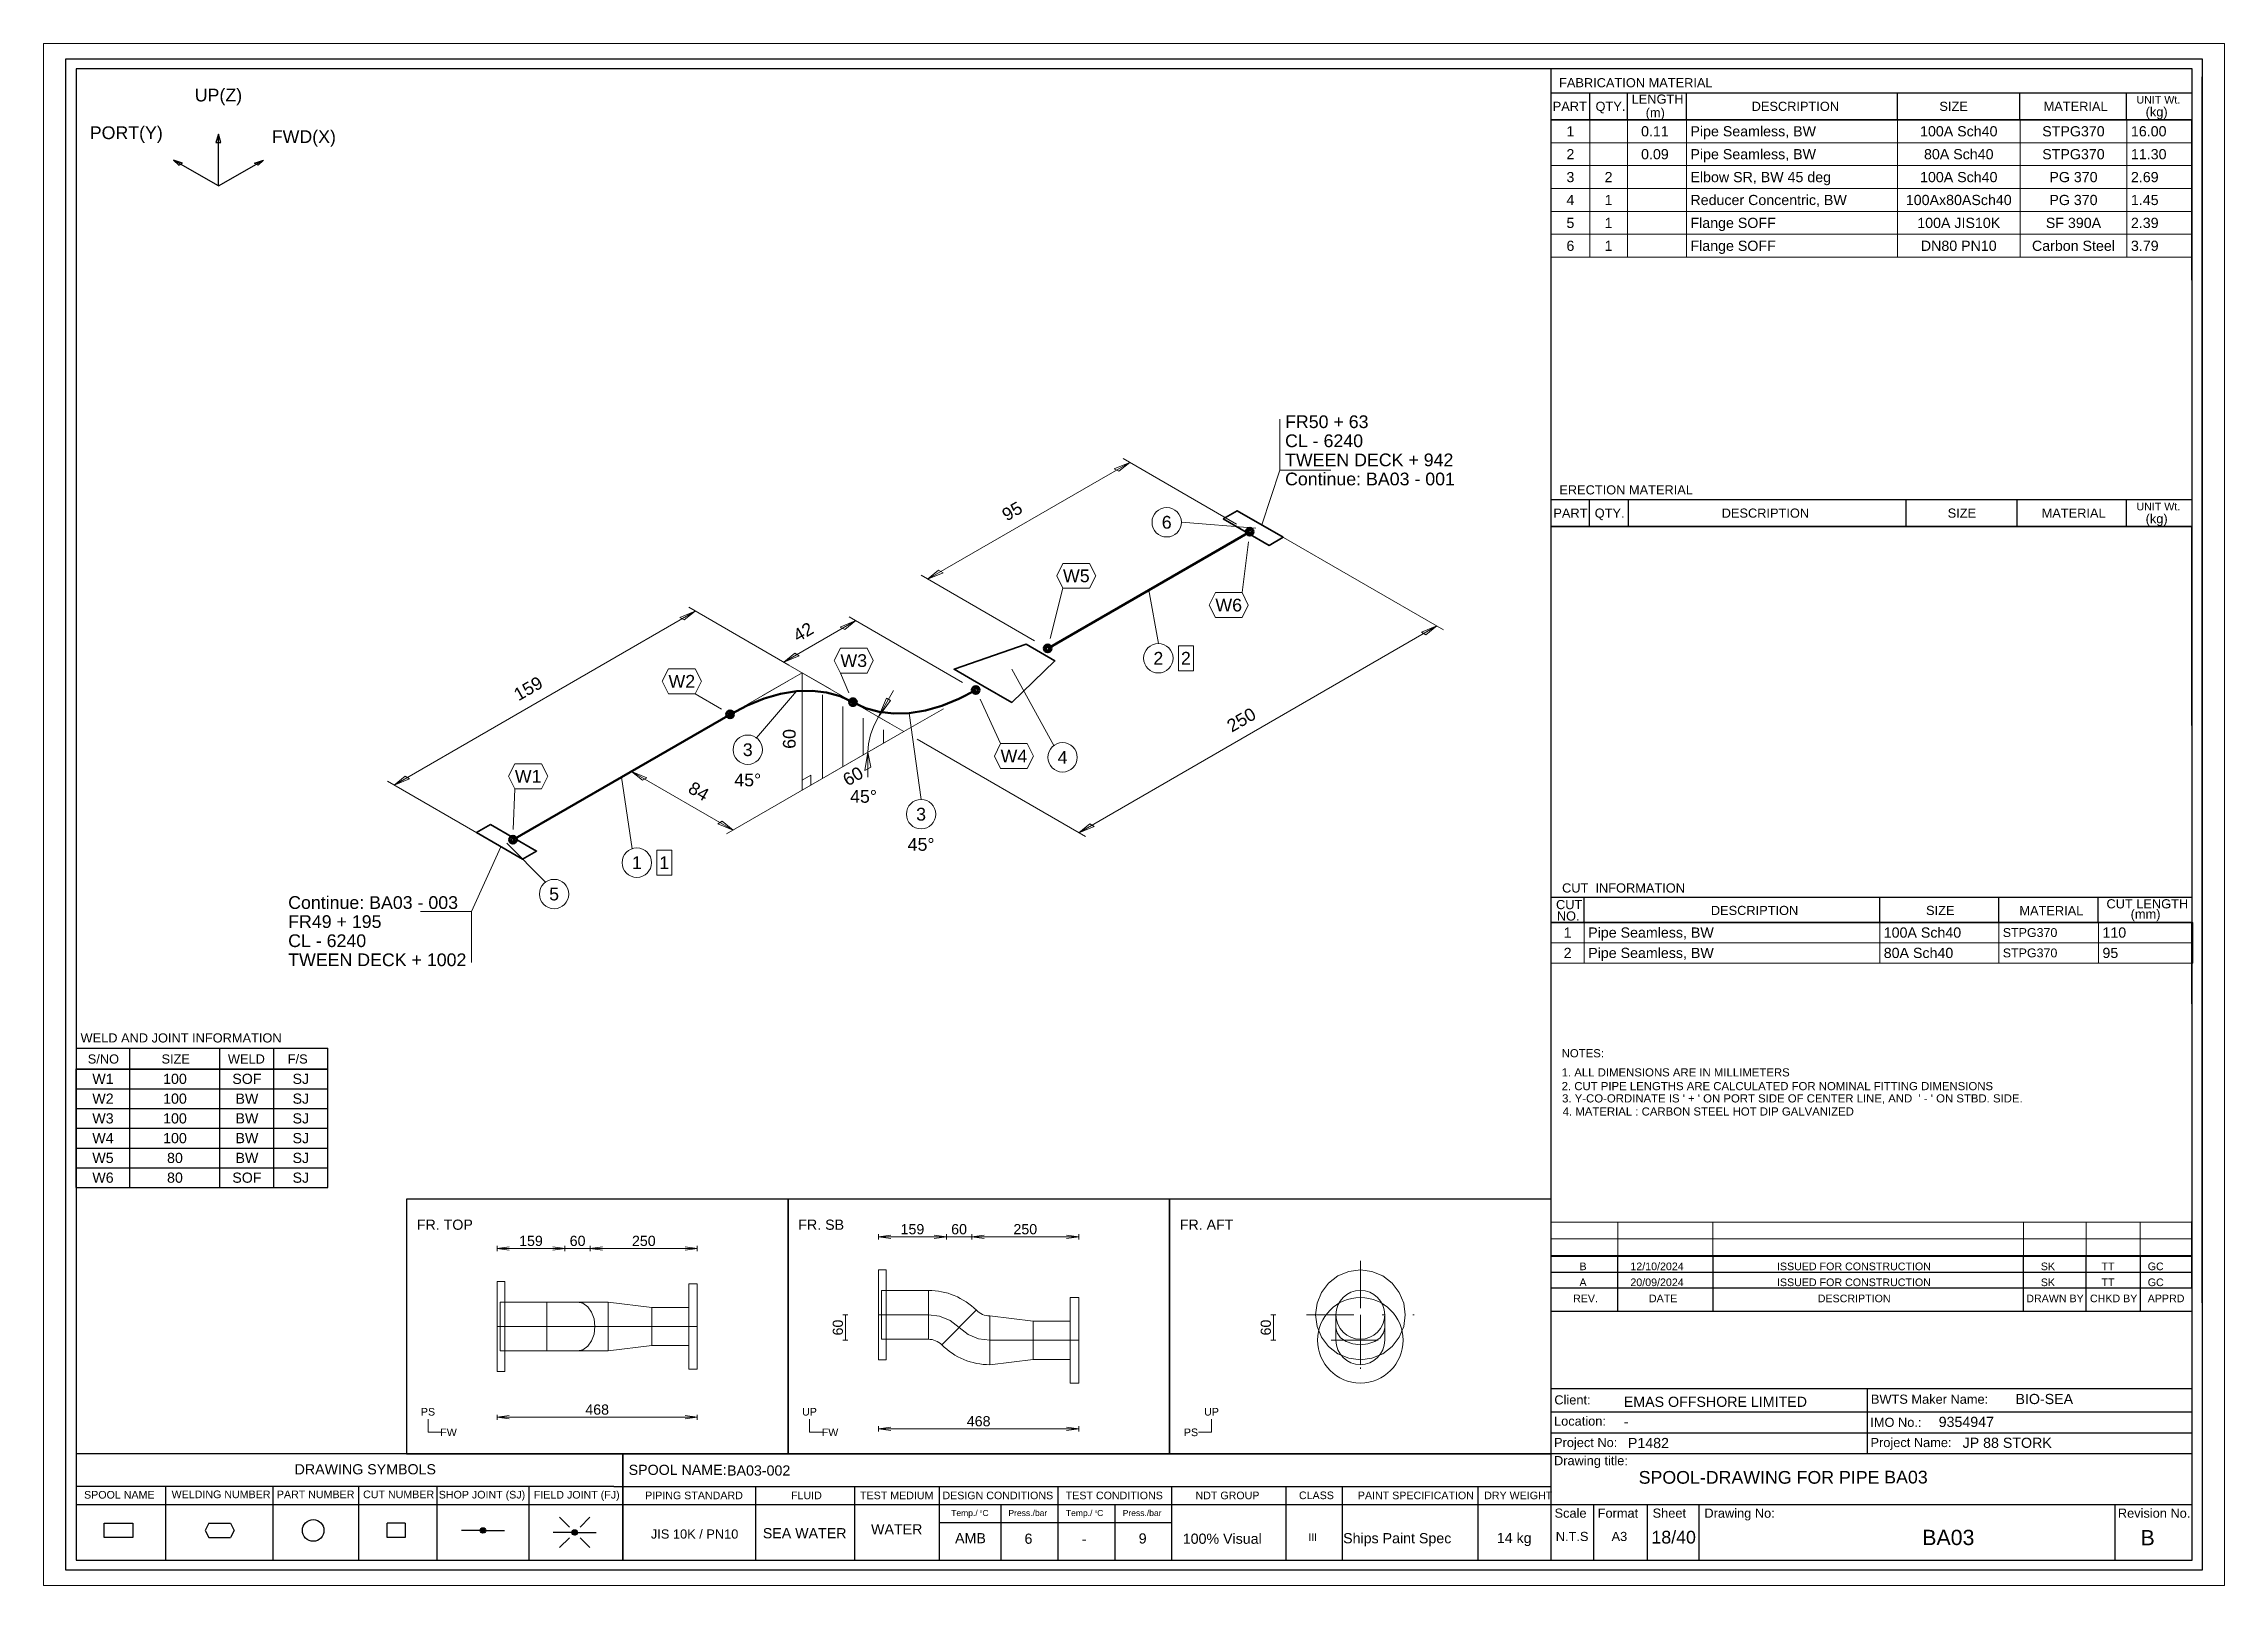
# Paper-space layout 'Layout1' of a CAD drawing. Header units: millimetres. Extents: x -20 to 277, y -7 to 202.
# The model-space entities are those that its viewports show. They can reach past a viewport. Long polylines and large blocks are cut down to what shows.
import ezdxf
from ezdxf.enums import TextEntityAlignment as Align

# ---------------------------------------------------------------- set-up
doc = ezdxf.new("R2010")
doc.units = ezdxf.units.MM
doc.linetypes.add('DOTTED_DASHED5', pattern=[9.99996, 4.444427, -2.666656, 0.222221, -2.666656])
for name, color, linetype in [('FramesFromTables', 40, 'Continuous'), ('I_Coordinates', 11, 'Continuous'), ('I_CutNumbers', 10, 'Continuous'), ('I_Dimensions', 4, 'Continuous'), ('I_OtherComponents', 2, 'Continuous'), ('I_PartNumbers', 9, 'Continuous'), ('I_Pipes', 1, 'Continuous'), ('I_Tags', 8, 'Continuous'), ('I_Triangles', 5, 'Continuous'), ('SymbolsOnDrawingSheet', 1, 'Continuous'), ('TextFromTables', 2, 'Continuous'), ('TextFromTextBoxes', 2, 'Continuous')]:
    doc.layers.add(name, color=color, linetype=linetype)
doc.styles.add('Cadmatic Default Text', font='arial.ttf')

psp = doc.layouts.get("Layout1")

msp = doc.modelspace()

# ---------------------------------------------------------------- texts
at = {"layer": 'SymbolsOnDrawingSheet', "linetype": 'ByBlock', "lineweight": -3, "style": 'Cadmatic Default Text'}
for s, height, p in [('FABRICATION MATERIAL', 1.8, (293.57, 293.19)), ('PART', 1.8, (292.32, 288.55)), ('QTY.', 1.8, (300.74, 288.55)), ('LENGTH', 1.8, (307.84, 289.97)), ('DESCRIPTION', 1.8, (331.43, 288.55)), ('SIZE', 1.8, (368.34, 288.55)), ('MATERIAL', 1.8, (388.84, 288.55)), ('UNIT Wt.', 1.5, (407.08, 289.7)), (' (kg)', 1.8, (408.19, 287.46)), ('ERECTION MATERIAL', 1.8, (293.62, 213.19)), ('PART', 1.8, (292.45, 208.62)), ('QTY.', 1.8, (300.58, 208.62)), ('DESCRIPTION', 1.8, (325.54, 208.62)), ('SIZE', 1.8, (369.97, 208.62)), ('MATERIAL', 1.8, (388.45, 208.62)), ('UNIT Wt.', 1.5, (407.08, 209.77)), (' (kg)', 1.8, (408.19, 207.53)), ('CUT  INFORMATION', 1.8, (294.16, 134.97)), ('CUT ', 1.8, (292.97, 131.7)), ('NO.', 1.8, (293.13, 129.46)), ('DESCRIPTION', 1.8, (323.41, 130.55)), ('SIZE', 1.8, (365.72, 130.55)), ('MATERIAL', 1.8, (384.07, 130.5)), ('CUT LENGTH', 1.8, (401.19, 131.85)), ('(mm)', 1.8, (405.94, 129.85)), ('WELD AND JOINT INFORMATION', 1.8, (2.89, 105.5)), ('S/NO', 1.8, (4.31, 101.36)), ('SIZE', 1.8, (18.81, 101.36)), ('WELD', 1.8, (31.86, 101.36)), ('F/S', 1.8, (43.63, 101.36)), ('SPOOL-DRAWING FOR PIPE', 2.5, (309.22, 19.5))]:
    msp.add_text(s, height=height, dxfattribs=at).set_placement(p, align=Align.TOP_LEFT)
at = {"layer": 'SymbolsOnDrawingSheet', "linetype": 'ByBlock', "lineweight": 25, "style": 'Cadmatic Default Text'}
for s, p in [('UP(Z)', (30, 289.86)), ('PORT(Y)', (11.88, 282.46)), ('FWD(X)', (46.79, 281.7))]:
    msp.add_text(s, height=2.5, dxfattribs=at).set_placement(p, align=Align.MIDDLE_CENTER)
at = {"layer": 'SymbolsOnDrawingSheet', "linetype": 'ByBlock', "lineweight": -3, "style": 'Cadmatic Default Text'}
for s, height, p in [('(m)', 1.8, (310.6, 285.51)), ('Client:', 1.8, (292.64, 32.58)), ('BWTS Maker Name:', 1.8, (354.88, 32.71)), ('Location:', 1.8, (292.58, 28.41)), ('Project No:', 1.8, (292.58, 24.2)), ('IMO No.:', 1.8, (354.76, 28.17)), ('Project Name:', 1.8, (354.8, 24.2)), ('Drawing title:', 1.8, (292.57, 20.64)), ('DRAWING SYMBOLS', 2, (44.98, 18.84)), ('Temp./  C   ', 1.2, (174.06, 10.65)), ('0', 0.53, (179.71, 11.25)), ('Press./bar', 1.2, (185.31, 10.65)), ('Temp./  C   ', 1.2, (196.61, 10.65)), ('0', 0.53, (202.37, 11.25)), ('Press./bar', 1.2, (207.78, 10.65)), ('Scale', 1.8, (292.68, 10.32)), ('Format', 1.8, (301.16, 10.32)), ('Sheet', 1.8, (311.96, 10.32)), ('Drawing No:', 1.8, (322.14, 10.32)), ('Revision No.', 1.8, (403.43, 10.32)), ('N.T.S', 1.8, (292.92, 5.74)), ('A3', 1.8, (303.89, 5.74))]:
    msp.add_text(s, height=height, dxfattribs=at).set_placement(p)
for s, height, p in [('1. ALL DIMENSIONS ARE IN MILLIMETERS', 1.6, (294.08, 97.83)), ('NOTES:', 1.6, (294.08, 101.59)), ('2. CUT PIPE LENGTHS ARE CALCULATED FOR NOMINAL FITTING DIMENSIONS', 1.6, (294.08, 95.13)), ("3. Y-CO-ORDINATE IS ' + ' ON PORT SIDE OF CENTER LINE, AND  ' - ' ON STBD. SIDE.", 1.6, (294.16, 92.72)), ('4. MATERIAL : CARBON STEEL HOT DIP GALVANIZED', 1.6, (294.28, 90.15)), ('B', 1.5, (297.58, 59.71)), ('12/10/2024', 1.5, (307.59, 59.71)), ('ISSUED FOR CONSTRUCTION', 1.5, (336.41, 59.71)), ('SK', 1.5, (388.28, 59.71)), ('TT', 1.5, (400.21, 59.71)), ('GC', 1.5, (409.3, 59.71)), ('A', 1.5, (297.58, 56.58)), ('20/09/2024', 1.5, (307.59, 56.58)), ('ISSUED FOR CONSTRUCTION', 1.5, (336.41, 56.58)), ('SK', 1.5, (388.28, 56.58)), ('TT', 1.5, (400.21, 56.58)), ('GC', 1.5, (409.3, 56.58)), ('REV.', 1.5, (296.32, 53.41)), ('DATE', 1.5, (311.24, 53.41)), ('DESCRIPTION', 1.5, (344.43, 53.41)), ('DRAWN BY', 1.5, (385.43, 53.41)), ('CHKD BY', 1.5, (397.94, 53.41)), ('APPRD', 1.5, (409.3, 53.41)), ('SPOOL NAME:', 2, (110.65, 19.73)), ('SPOOL NAME', 1.5, (3.58, 14.83)), ('WELDING NUMBER', 1.5, (20.79, 14.91)), ('PART NUMBER', 1.5, (41.48, 14.91)), ('CUT NUMBER', 1.5, (58.44, 14.91)), ('SHOP JOINT (SJ)', 1.5, (73.31, 14.85)), ('FIELD JOINT (FJ)', 1.5, (92, 14.83)), ('PIPING STANDARD', 1.5, (113.89, 14.7)), ('FLUID', 1.5, (142.57, 14.7)), ('TEST MEDIUM', 1.5, (156.14, 14.7)), ('DESIGN CONDITIONS', 1.5, (172.34, 14.7)), ('TEST CONDITIONS', 1.5, (196.58, 14.7)), ('NDT GROUP', 1.5, (222.09, 14.7)), ('CLASS', 1.5, (242.43, 14.72)), ('PAINT SPECIFICATION', 1.5, (254.01, 14.7)), ('DRY WEIGHT', 1.5, (278.84, 14.7)), ('JIS 10K / PN10', 1.8, (115.02, 7.12)), ('III', 1.5, (244.26, 6.51)), ('B', 3, (407.89, 6.4))]:
    msp.add_text(s, height=height, dxfattribs=at).set_placement(p, align=Align.MIDDLE_LEFT)
at = {"layer": 'SymbolsOnDrawingSheet', "linetype": 'ByBlock', "lineweight": 25, "style": 'Cadmatic Default Text'}
for s, p in [('FR. TOP', (69, 68.9)), ('FR. SB', (144, 68.9)), ('FR. AFT', (219, 68.9))]:
    msp.add_text(s, height=2, dxfattribs=at).set_placement(p, align=Align.TOP_LEFT)
at = {"layer": 'SymbolsOnDrawingSheet', "linetype": 'ByBlock', "lineweight": 13, "style": 'Cadmatic Default Text'}
for s, p in [('159', (91.44, 64.72)), ('60', (100.61, 64.72)), ('250', (113.63, 64.72)), ('159', (166.44, 67.02)), ('60', (175.61, 67.02)), ('250', (188.63, 67.02)), ('468', (104.46, 31.57)), ('468', (179.46, 29.28))]:
    msp.add_text(s, height=2, dxfattribs=at).set_placement(p, align=Align.MIDDLE_CENTER)
for p in [(151.77, 47.69), (235.91, 47.69)]:
    msp.add_text('60', height=2, rotation=90, dxfattribs=at).set_placement(p, align=Align.MIDDLE_CENTER)
at = {"layer": 'SymbolsOnDrawingSheet', "linetype": 'ByBlock', "lineweight": 18, "style": 'Cadmatic Default Text'}
for s, p in [('PS', (71.2, 31.14)), ('UP', (146.2, 31.14)), ('UP', (225.24, 31.14)), ('FW', (75.24, 27.1)), ('FW', (150.24, 27.1)), ('PS', (221.2, 27.1))]:
    msp.add_text(s, height=1.5, dxfattribs=at).set_placement(p, align=Align.MIDDLE_CENTER)

# ---------------------------------------------------------------- blocks, each defined once
blk = doc.blocks.new('BA01728716178_BOM_4')
at = {"layer": 'FramesFromTables', "linetype": 'ByBlock', "lineweight": 18}
for p, q in [((292, 285), (418, 285)), ((292, 258), (292, 285)), ((292, 258), (292, 285)), ((299.6, 258), (299.6, 285)), ((299.6, 258), (299.6, 285)), ((307, 258), (307, 285)), ((307, 258), (307, 285)), ((318.6, 258), (318.6, 285)), ((318.6, 258), (318.6, 285)), ((360.1, 258), (360.1, 285)), ((360.1, 258), (360.1, 285)), ((384.2, 258), (384.2, 285)), ((384.2, 258), (384.2, 285)), ((405.2, 258), (405.2, 285)), ((405.2, 258), (405.2, 285)), ((418, 258), (418, 285)), ((292, 280.5), (418, 280.5)), ((292, 276), (418, 276)), ((292, 271.5), (418, 271.5)), ((292, 267), (418, 267)), ((292, 262.5), (418, 262.5)), ((292, 205), (418.1, 205)), ((292, 205), (418.1, 205)), ((292, 127.3), (418.2, 127.3)), ((292, 119.3), (292, 127.3)), ((292, 119.3), (292, 127.3)), ((298.5, 119.3), (298.5, 127.3)), ((298.5, 119.3), (298.5, 127.3)), ((356.6, 119.3), (356.6, 127.3)), ((356.6, 119.3), (356.6, 127.3)), ((380, 119.3), (380, 127.3)), ((380, 119.3), (380, 127.3)), ((399.6, 119.3), (399.6, 127.3)), ((399.6, 119.3), (399.6, 127.3)), ((418, 119.3), (418, 127.3)), ((292, 123.3), (418.2, 123.3)), ((292, 68.4), (418, 68.4)), ((292, 58.6), (292, 68.4)), ((292, 58.6), (292, 68.4)), ((292, 65.13), (418, 65.13)), ((305.1, 58.6), (305.1, 68.4)), ((305.1, 58.6), (305.1, 68.4)), ((323.8, 58.6), (323.8, 68.4)), ((323.8, 58.6), (323.8, 68.4)), ((384.9, 58.6), (384.9, 68.4)), ((384.9, 58.6), (384.9, 68.4)), ((397.2, 58.6), (397.2, 68.4)), ((397.2, 58.6), (397.2, 68.4)), ((407.8, 58.6), (407.8, 68.4)), ((407.8, 58.6), (407.8, 68.4)), ((418, 58.6), (418, 68.4)), ((292, 61.87), (418, 61.87))]:
    blk.add_line(p, q, dxfattribs=at)
at = {"layer": 'FramesFromTables', "linetype": 'ByBlock', "lineweight": -3}
for p, q in [((2, 98.5), (51.5, 98.5)), ((2, 75.19), (2, 98.5)), ((2, 75.19), (2, 98.5)), ((2, 94.62), (51.5, 94.62)), ((12.6, 75.19), (12.6, 98.5)), ((12.6, 75.19), (12.6, 98.5)), ((30.3, 75.19), (30.3, 98.5)), ((30.3, 75.19), (30.3, 98.5)), ((40.9, 75.19), (40.9, 98.5)), ((40.9, 75.19), (40.9, 98.5)), ((51.5, 75.19), (51.5, 98.5)), ((2, 90.73), (51.5, 90.73)), ((2, 86.85), (51.5, 86.85)), ((2, 82.96), (51.5, 82.96)), ((2, 79.08), (51.5, 79.08))]:
    blk.add_line(p, q, dxfattribs=at)
at = {"layer": 'FramesFromTables', "linetype": 'ByBlock', "lineweight": 18, "flags": 128}
for points in [[(292, 258), (418, 258), (418, 285)], [(292, 119.3), (418.2, 119.3), (418.2, 127.3)], [(292, 58.6), (418, 58.6), (418, 68.4)]]:
    blk.add_lwpolyline(points, dxfattribs=at)
at = {"layer": 'FramesFromTables', "linetype": 'ByBlock', "lineweight": -3, "flags": 128}
blk.add_lwpolyline([(2, 75.19), (51.5, 75.19), (51.5, 98.5)], dxfattribs=at)
at = {"layer": 'TextFromTables', "linetype": 'ByBlock', "lineweight": 13, "style": 'Cadmatic Default Text'}
for s, p in [('1', (295.8, 282.75)), ('2', (295.8, 278.25)), ('3', (295.8, 273.75)), ('4', (295.8, 269.25)), ('5', (295.8, 264.75)), ('6', (295.8, 260.25))]:
    blk.add_text(s, height=2, dxfattribs=at).set_placement(p, align=Align.MIDDLE_CENTER)
at = {"layer": 'TextFromTables', "linetype": 'ByBlock', "lineweight": 25, "style": 'Cadmatic Default Text'}
for s, p in [('0.11 ', (312.8, 282.75)), ('100A Sch40', (372.15, 282.75)), ('STPG370', (394.7, 282.75)), ('0.09 ', (312.8, 278.25)), ('80A Sch40', (372.15, 278.25)), ('STPG370', (394.7, 278.25)), ('2', (303.3, 273.75)), ('100A Sch40', (372.15, 273.75)), ('PG 370', (394.7, 273.75)), ('1', (303.3, 269.25)), ('100Ax80ASch40', (372.15, 269.25)), ('PG 370', (394.7, 269.25)), ('1', (303.3, 264.75)), ('100A JIS10K', (372.15, 264.75)), ('SF 390A', (394.7, 264.75)), ('1', (303.3, 260.25)), ('DN80 PN10', (372.15, 260.25)), ('Carbon Steel', (394.7, 260.25)), ('1', (295.25, 125.3)), ('2', (295.25, 121.3)), ('W1', (7.3, 96.56)), ('100', (21.45, 96.56)), ('SOF', (35.6, 96.56)), ('SJ', (46.2, 96.56)), ('W2', (7.3, 92.67)), ('100', (21.45, 92.67)), ('BW', (35.6, 92.67)), ('SJ', (46.2, 92.67)), ('W3', (7.3, 88.79)), ('W4', (7.3, 84.91)), ('100', (21.45, 88.79)), ('100', (21.45, 84.91)), ('BW', (35.6, 88.79)), ('BW', (35.6, 84.91)), ('SJ', (46.2, 88.79)), ('SJ', (46.2, 84.91)), ('W5', (7.3, 81.02)), ('80', (21.45, 81.02)), ('BW', (35.6, 81.02)), ('SJ', (46.2, 81.02)), ('W6', (7.3, 77.14)), ('80', (21.45, 77.14)), ('SOF', (35.6, 77.14)), ('SJ', (46.2, 77.14))]:
    blk.add_text(s, height=2, dxfattribs=at).set_placement(p, align=Align.MIDDLE_CENTER)
for s, height, p in [('Pipe Seamless, BW ', 2, (319.4, 282.75)), ('16.00', 2, (406, 282.75)), ('Pipe Seamless, BW ', 2, (319.4, 278.25)), ('11.30', 2, (406, 278.25)), ('Elbow SR, BW 45 deg', 2, (319.4, 273.75)), ('2.69', 2, (406, 273.75)), ('Reducer Concentric, BW ', 2, (319.4, 269.25)), ('1.45', 2, (406, 269.25)), ('Flange SOFF ', 2, (319.4, 264.75)), ('2.39', 2, (406, 264.75)), ('Flange SOFF ', 2, (319.4, 260.25)), ('3.79', 2, (406, 260.25)), ('Pipe Seamless, BW', 2, (299.3, 125.3)), ('100A Sch40', 2, (357.4, 125.3)), ('STPG370', 1.75, (380.8, 125.3)), ('110', 2, (400.4, 125.3)), ('Pipe Seamless, BW', 2, (299.3, 121.3)), ('80A Sch40', 2, (357.4, 121.3)), ('STPG370', 1.75, (380.8, 121.3)), ('95', 2, (400.4, 121.3))]:
    blk.add_text(s, height=height, dxfattribs=at).set_placement(p, align=Align.MIDDLE_LEFT)
at = {"layer": 'TextFromTextBoxes', "linetype": 'ByBlock', "lineweight": -3, "style": 'Cadmatic Default Text'}
for s, p in [('BIO-SEA', (383.3, 33.65)), ('EMAS OFFSHORE LIMITED', (306.3, 33.1)), ('9354947', (368.2, 29.15)), ('-', (306.3, 29.2)), ('P1482', (307.1, 25)), ('JP 88 STORK', (372.9, 25.05)), ('BA03-002', (130, 19.6))]:
    blk.add_text(s, height=2, dxfattribs=at).set_placement(p, align=Align.MIDDLE_LEFT)
at = {"layer": 'TextFromTextBoxes', "linetype": 'ByBlock', "lineweight": 25, "style": 'Cadmatic Default Text'}
blk.add_text('BA03', height=2.5, dxfattribs=at).set_placement((357.5, 18.3), align=Align.MIDDLE_LEFT)
at = {"layer": 'TextFromTextBoxes', "linetype": 'ByBlock', "lineweight": -3, "style": 'Cadmatic Default Text'}
for s, height, p in [('WATER', 2, (163.35, 8.05)), ('SEA WATER', 2, (145.25, 7.28)), ('AMB', 2, (177.85, 6.3)), ('6', 2, (189.25, 6.2)), ('-', 2, (200.2, 6.15)), ('9', 2, (211.7, 6.25)), ('100% Visual', 2, (227.35, 6.2)), ('Ships Paint Spec', 2, (261.75, 6.3)), ('14 kg', 2, (284.75, 6.35)), ('18/40', 2.5, (316.1, 6.5))]:
    blk.add_text(s, height=height, dxfattribs=at).set_placement(p, align=Align.MIDDLE_CENTER)
at = {"layer": 'TextFromTextBoxes', "linetype": 'ByBlock', "lineweight": 25, "style": 'Cadmatic Default Text'}
blk.add_text('BA03', height=3, dxfattribs=at).set_placement((370.1, 6.45), align=Align.MIDDLE_CENTER)
blk = doc.blocks.new('BA01728716178_PRT_25_3')
at = {"layer": 'I_OtherComponents', "linetype": 'ByBlock', "lineweight": 35, "flags": 128}
blk.add_lwpolyline([(192.22, 178.75), (195, 180.35), (204.05, 175.12), (201.27, 173.52), (192.22, 178.75)], dxfattribs=at)
at = {"layer": 'I_OtherComponents', "linetype": 'ByBlock', "lineweight": 50}
for radius in [0.75, 0.375]:
    blk.add_circle((197.45, 176.21), radius, dxfattribs=at)
blk = doc.blocks.new('BA01728716178_PRT_26_3')
at = {"layer": 'I_Pipes', "linetype": 'ByBlock', "lineweight": 50}
blk.add_line((197.45, 176.21), (157.73, 153.28), dxfattribs=at)
blk = doc.blocks.new('BA01728716178_PRT_28_3')
at = {"layer": 'I_OtherComponents', "linetype": 'ByBlock', "lineweight": 35, "flags": 128}
blk.add_lwpolyline([(145, 145.93), (139.34, 149.2), (153.49, 154.1), (159.14, 150.83), (150.66, 142.66), (145, 145.93)], dxfattribs=at)
at = {"layer": 'I_OtherComponents', "linetype": 'ByBlock', "lineweight": 50}
for centre, radius in [((157.73, 153.28), 0.75), ((157.73, 153.28), 0.375), ((143.59, 145.11), 0.75), ((143.59, 145.11), 0.375)]:
    blk.add_circle(centre, radius, dxfattribs=at)
blk = doc.blocks.new('BA01728716178_PRT_29_3')
at = {"layer": 'I_Pipes', "linetype": 'ByBlock', "lineweight": 0}
for q in [(123.94, 140.13), (137.22, 141.44)]:
    blk.add_line((129.45, 136.95), q, dxfattribs=at)
at = {"layer": 'I_Pipes', "linetype": 'ByBlock', "lineweight": 50, "flags": 128}
blk.add_lwpolyline([(143.59, 145.11), (140.24, 143.37), (136.93, 142.03), (133.68, 141.09), (130.52, 140.57), (127.49, 140.48), (124.62, 140.81), (121.93, 141.56), (119.44, 142.72)], dxfattribs=at)
at = {"layer": 'I_Pipes', "linetype": 'ByBlock', "lineweight": 50}
for centre, radius in [((143.59, 145.11), 0.75), ((119.44, 142.72), 0.75), ((119.44, 142.72), 0.375), ((143.59, 145.11), 0.375)]:
    blk.add_circle(centre, radius, dxfattribs=at)
blk = doc.blocks.new('BA01728716178_PRT_30_3')
at = {"layer": 'I_Pipes', "linetype": 'ByBlock', "lineweight": 0}
for q in [(101.67, 144.01), (114.94, 145.32)]:
    blk.add_line((109.44, 148.5), q, dxfattribs=at)
at = {"layer": 'I_Pipes', "linetype": 'ByBlock', "lineweight": 50, "flags": 128}
blk.add_lwpolyline([(119.44, 142.72), (116.96, 143.89), (114.27, 144.64), (111.4, 144.97), (108.37, 144.88), (105.21, 144.36), (101.96, 143.42), (98.65, 142.08), (95.3, 140.33)], dxfattribs=at)
at = {"layer": 'I_Pipes', "linetype": 'ByBlock', "lineweight": 50}
for centre, radius in [((119.44, 142.72), 0.75), ((119.44, 142.72), 0.375), ((95.3, 140.33), 0.75), ((95.3, 140.33), 0.375)]:
    blk.add_circle(centre, radius, dxfattribs=at)
blk = doc.blocks.new('BA01728716178_PRT_31_3')
at = {"layer": 'I_Pipes', "linetype": 'ByBlock', "lineweight": 50}
blk.add_line((95.3, 140.33), (52.59, 115.68), dxfattribs=at)
blk = doc.blocks.new('BA01728716178_PRT_32_3')
at = {"layer": 'I_OtherComponents', "linetype": 'ByBlock', "lineweight": 35, "flags": 128}
blk.add_lwpolyline([(48.21, 118.7), (45.43, 117.09), (54.48, 111.86), (57.26, 113.47), (48.21, 118.7)], dxfattribs=at)
at = {"layer": 'I_OtherComponents', "linetype": 'ByBlock', "lineweight": 50}
for radius in [0.75, 0.375]:
    blk.add_circle((52.59, 115.68), radius, dxfattribs=at)
blk = doc.blocks.new('BA01728716178_TRI_0_3')
at = {"layer": 'I_Triangles', "linetype": 'ByBlock', "lineweight": 0}
for p, q in [((113.45, 127.71), (113.45, 144.19)), ((117.45, 130.02), (117.45, 141.88)), ((121.45, 132.33), (121.45, 139.57)), ((125.45, 134.64), (125.45, 137.26))]:
    blk.add_line(p, q, dxfattribs=at)
at = {"layer": 'I_Triangles', "linetype": 'ByBlock', "lineweight": 0, "flags": 128}
for points in [[(129.45, 136.95), (109.45, 125.4), (109.44, 148.5)], [(127.45, 145.03), (124.45, 139.84), (126.85, 143.07), (126.05, 143.53), (124.45, 139.84), (123.57, 138.09), (122.91, 136.3), (122.51, 134.54), (122.37, 132.87), (122.94, 129.93), (121.81, 129.27), (122.37, 132.87), (122.37, 127.97)], [(111.18, 126.4), (111.18, 128.4), (109.45, 127.4)]]:
    blk.add_lwpolyline(points, dxfattribs=at)
at = {"layer": 'I_Triangles', "linetype": 'ByBlock', "lineweight": 0, "style": 'Cadmatic Default Text'}
for rotation, p in [(90, (106.93, 135.5)), (30, (119.45, 128.18))]:
    blk.add_text('60', height=2.5, rotation=rotation, dxfattribs=at).set_placement(p, align=Align.MIDDLE_CENTER)
blk.add_text('45°', height=2.5, dxfattribs=at).set_placement((121.53, 124.21), align=Align.MIDDLE_CENTER)
blk = doc.blocks.new('BA01728716178_DIM_0_3')
at = {"layer": 'I_Dimensions', "linetype": 'ByBlock', "lineweight": 0}
for p, q in [((29.24, 126.44), (88.44, 160.62)), ((87.15, 161.37), (106.85, 150)), ((47.64, 115.81), (27.94, 127.19))]:
    blk.add_line(p, q, dxfattribs=at)
at = {"layer": 'I_Dimensions', "linetype": 'ByBlock', "lineweight": 0, "flags": 128}
for points in [[(88.44, 160.62), (86.28, 158.87), (85.41, 159.37), (88.44, 160.62)], [(29.24, 126.44), (32.27, 127.69), (31.4, 128.19), (29.24, 126.44)]]:
    blk.add_lwpolyline(points, dxfattribs=at)
at = {"layer": 'I_Dimensions', "linetype": 'ByBlock', "lineweight": 0, "style": 'Cadmatic Default Text'}
blk.add_text('159', height=2.5, rotation=30, dxfattribs=at).set_placement((55.59, 145.41), align=Align.MIDDLE_CENTER)
blk = doc.blocks.new('BA01728716178_DIM_1_3')
at = {"layer": 'I_Dimensions', "linetype": 'ByBlock', "lineweight": 0}
for p, q in [((235.53, 156.95), (202.41, 176.07)), ((163.87, 117.07), (234.24, 157.7)), ((132.04, 135.45), (165.17, 116.32))]:
    blk.add_line(p, q, dxfattribs=at)
at = {"layer": 'I_Dimensions', "linetype": 'ByBlock', "lineweight": 0, "flags": 128}
for points in [[(234.24, 157.7), (232.07, 155.95), (231.2, 156.45), (234.24, 157.7)], [(163.87, 117.07), (166.9, 118.32), (166.03, 118.82), (163.87, 117.07)]]:
    blk.add_lwpolyline(points, dxfattribs=at)
at = {"layer": 'I_Dimensions', "linetype": 'ByBlock', "lineweight": 0, "style": 'Cadmatic Default Text'}
blk.add_text('250', height=2.5, rotation=30, dxfattribs=at).set_placement((195.81, 139.26), align=Align.MIDDLE_CENTER)
blk = doc.blocks.new('BA01728716178_DIM_2_3')
at = {"layer": 'I_Dimensions', "linetype": 'ByBlock', "lineweight": 0}
for p, q in [((106.85, 147), (74.59, 128.37)), ((94.59, 116.82), (126.85, 135.45)), ((75.89, 129.12), (95.89, 117.57))]:
    blk.add_line(p, q, dxfattribs=at)
at = {"layer": 'I_Dimensions', "linetype": 'ByBlock', "lineweight": 0, "flags": 128}
for points in [[(75.89, 129.12), (78.05, 127.37), (78.92, 127.87), (75.89, 129.12)], [(95.89, 117.57), (92.86, 118.82), (93.72, 119.32), (95.89, 117.57)]]:
    blk.add_lwpolyline(points, dxfattribs=at)
at = {"layer": 'I_Dimensions', "linetype": 'ByBlock', "lineweight": 0, "style": 'Cadmatic Default Text'}
blk.add_text('84', height=2.5, rotation=329.9979, dxfattribs=at).set_placement((89.13, 125.22), align=Align.MIDDLE_CENTER)
blk = doc.blocks.new('BA01728716178_DIM_3_3')
at = {"layer": 'I_Dimensions', "linetype": 'ByBlock', "lineweight": 0}
for p, q in [((105.85, 150.57), (119.99, 158.74)), ((118.69, 159.49), (140.99, 146.61)), ((126.85, 138.45), (104.55, 151.32))]:
    blk.add_line(p, q, dxfattribs=at)
at = {"layer": 'I_Dimensions', "linetype": 'ByBlock', "lineweight": 0, "flags": 128}
for points in [[(119.99, 158.74), (117.82, 156.99), (116.96, 157.49), (119.99, 158.74)], [(105.85, 150.57), (108.88, 151.82), (108.01, 152.32), (105.85, 150.57)]]:
    blk.add_lwpolyline(points, dxfattribs=at)
at = {"layer": 'I_Dimensions', "linetype": 'ByBlock', "lineweight": 0, "style": 'Cadmatic Default Text'}
blk.add_text('42', height=2.5, rotation=30, dxfattribs=at).set_placement((109.67, 156.53), align=Align.MIDDLE_CENTER)
blk = doc.blocks.new('BA01728716178_DIM_4_3')
at = {"layer": 'I_Dimensions', "linetype": 'ByBlock', "lineweight": 0}
for p, q in [((134.13, 166.9), (173.85, 189.84)), ((172.56, 190.59), (194.85, 177.71)), ((155.13, 154.78), (132.83, 167.65))]:
    blk.add_line(p, q, dxfattribs=at)
at = {"layer": 'I_Dimensions', "linetype": 'ByBlock', "lineweight": 0, "flags": 128}
for points in [[(173.85, 189.84), (171.69, 188.09), (170.82, 188.59), (173.85, 189.84)], [(134.13, 166.9), (137.16, 168.15), (136.29, 168.65), (134.13, 166.9)]]:
    blk.add_lwpolyline(points, dxfattribs=at)
at = {"layer": 'I_Dimensions', "linetype": 'ByBlock', "lineweight": 0, "style": 'Cadmatic Default Text'}
blk.add_text('95', height=2.5, rotation=30, dxfattribs=at).set_placement((150.74, 180.25), align=Align.MIDDLE_CENTER)
blk = doc.blocks.new('BA01728716178_CRD_0_3')
at = {"layer": 'I_Coordinates', "linetype": 'ByBlock', "lineweight": 0}
blk.add_line((44.45, 101.6), (50.24, 114.31), dxfattribs=at)
at = {"layer": 'I_Coordinates', "linetype": 'ByBlock', "lineweight": 0, "flags": 128}
blk.add_lwpolyline([(44.45, 91.6), (44.45, 101.6), (34.45, 101.6)], dxfattribs=at)
at = {"layer": 'I_Coordinates', "linetype": 'ByBlock', "lineweight": 0, "style": 'Cadmatic Default Text'}
for s, p in [('Continue: BA03 - 003', (8.41, 104.6)), ('FR49 + 195', (8.41, 100.85)), ('CL - 6240', (8.41, 97.1)), ('TWEEN DECK + 1002', (8.41, 93.35))]:
    blk.add_text(s, height=2.5, dxfattribs=at).set_placement(p, align=Align.TOP_LEFT)
blk = doc.blocks.new('BA01728716178_CRD_1_3')
at = {"layer": 'I_Coordinates', "linetype": 'ByBlock', "lineweight": 0}
blk.add_line((203.4, 188.33), (199.81, 177.57), dxfattribs=at)
at = {"layer": 'I_Coordinates', "linetype": 'ByBlock', "lineweight": 0, "flags": 128}
blk.add_lwpolyline([(203.4, 198.33), (203.4, 188.33), (213.4, 188.33)], dxfattribs=at)
at = {"layer": 'I_Coordinates', "linetype": 'ByBlock', "lineweight": 0, "style": 'Cadmatic Default Text'}
for s, p in [('FR50 + 63', (204.4, 196.58)), ('CL - 6240', (204.4, 192.83)), ('TWEEN DECK + 942', (204.4, 189.08)), ('Continue: BA03 - 001', (204.4, 185.33))]:
    blk.add_text(s, height=2.5, dxfattribs=at).set_placement(p)
blk = doc.blocks.new('BA01728716178_PTN_0_3')
at = {"layer": 'I_PartNumbers', "linetype": 'ByBlock', "lineweight": 0}
blk.add_line((158.96, 134.22), (150.66, 149.2), dxfattribs=at)
blk.add_circle((160.66, 131.88), 2.89, dxfattribs=at)
at = {"layer": 'I_PartNumbers', "linetype": 'ByBlock', "lineweight": 0, "style": 'Cadmatic Default Text'}
blk.add_text('4', height=2.5, dxfattribs=at).set_placement((160.66, 131.88), align=Align.MIDDLE_CENTER)
blk = doc.blocks.new('BA01728716178_PTN_1_3')
at = {"layer": 'I_PartNumbers', "linetype": 'ByBlock', "lineweight": 0}
blk.add_line((132.84, 123.6), (130.52, 140.57), dxfattribs=at)
blk.add_circle((132.84, 120.71), 2.89, dxfattribs=at)
at = {"layer": 'I_PartNumbers', "linetype": 'ByBlock', "lineweight": 0, "style": 'Cadmatic Default Text'}
blk.add_text('3', height=2.5, dxfattribs=at).set_placement((132.84, 120.71), align=Align.MIDDLE_CENTER)
blk = doc.blocks.new('BA01728716178_PTN_2_3')
at = {"layer": 'I_PartNumbers', "linetype": 'ByBlock', "lineweight": 0}
blk.add_line((58.99, 107.36), (51.42, 114.99), dxfattribs=at)
blk.add_circle((60.69, 105.02), 2.89, dxfattribs=at)
at = {"layer": 'I_PartNumbers', "linetype": 'ByBlock', "lineweight": 0, "style": 'Cadmatic Default Text'}
blk.add_text('5', height=2.5, dxfattribs=at).set_placement((60.69, 105.02), align=Align.MIDDLE_CENTER)
blk = doc.blocks.new('BA01728716178_PTN_3_3')
at = {"layer": 'I_PartNumbers', "linetype": 'ByBlock', "lineweight": 0}
blk.add_line((76.05, 113.93), (73.95, 128), dxfattribs=at)
blk.add_circle((76.95, 111.18), 2.89, dxfattribs=at)
at = {"layer": 'I_PartNumbers', "linetype": 'ByBlock', "lineweight": 0, "style": 'Cadmatic Default Text'}
blk.add_text('1', height=2.5, dxfattribs=at).set_placement((76.95, 111.18), align=Align.MIDDLE_CENTER)
blk = doc.blocks.new('BA01728716178_PTN_4_3')
at = {"layer": 'I_PartNumbers', "linetype": 'ByBlock', "lineweight": 0}
blk.add_line((100.46, 135.72), (108.37, 144.88), dxfattribs=at)
blk.add_circle((98.76, 133.38), 2.89, dxfattribs=at)
at = {"layer": 'I_PartNumbers', "linetype": 'ByBlock', "lineweight": 0, "style": 'Cadmatic Default Text'}
blk.add_text('3', height=2.5, dxfattribs=at).set_placement((98.76, 133.38), align=Align.MIDDLE_CENTER)
blk = doc.blocks.new('BA01728716178_PTN_5_3')
at = {"layer": 'I_PartNumbers', "linetype": 'ByBlock', "lineweight": 0}
blk.add_line((179.49, 154.24), (177.59, 164.75), dxfattribs=at)
blk.add_circle((179.49, 151.35), 2.89, dxfattribs=at)
at = {"layer": 'I_PartNumbers', "linetype": 'ByBlock', "lineweight": 0, "style": 'Cadmatic Default Text'}
blk.add_text('2', height=2.5, dxfattribs=at).set_placement((179.49, 151.35), align=Align.MIDDLE_CENTER)
blk = doc.blocks.new('BA01728716178_PTN_6_3')
at = {"layer": 'I_PartNumbers', "linetype": 'ByBlock', "lineweight": 0}
blk.add_line((184.02, 178.07), (198.63, 176.89), dxfattribs=at)
blk.add_circle((181.13, 178.07), 2.89, dxfattribs=at)
at = {"layer": 'I_PartNumbers', "linetype": 'ByBlock', "lineweight": 0, "style": 'Cadmatic Default Text'}
blk.add_text('6', height=2.5, dxfattribs=at).set_placement((181.13, 178.07), align=Align.MIDDLE_CENTER)
blk = doc.blocks.new('BA01728716178_CUT_9_3')
at = {"layer": 'I_CutNumbers', "linetype": 'ByBlock', "lineweight": 0, "flags": 128}
blk.add_lwpolyline([(83.83, 108.73), (83.83, 113.63), (80.88, 113.63), (80.88, 108.73), (83.83, 108.73)], dxfattribs=at)
at = {"layer": 'I_CutNumbers', "linetype": 'ByBlock', "lineweight": 0, "style": 'Cadmatic Default Text'}
blk.add_text('1', height=2.5, dxfattribs=at).set_placement((82.35, 111.18), align=Align.MIDDLE_CENTER)
blk = doc.blocks.new('BA01728716178_CUT_10_3')
at = {"layer": 'I_CutNumbers', "linetype": 'ByBlock', "lineweight": 0, "flags": 128}
blk.add_lwpolyline([(186.37, 148.9), (186.37, 153.8), (183.43, 153.8), (183.43, 148.9), (186.37, 148.9)], dxfattribs=at)
at = {"layer": 'I_CutNumbers', "linetype": 'ByBlock', "lineweight": 0, "style": 'Cadmatic Default Text'}
blk.add_text('2', height=2.5, dxfattribs=at).set_placement((184.9, 151.35), align=Align.MIDDLE_CENTER)
blk = doc.blocks.new('BA01728716178_fii_7_3')
at = {"layer": 'I_Tags', "linetype": 'ByBlock', "lineweight": 0, "style": 'Cadmatic Default Text'}
blk.add_text('45°', height=2.5, dxfattribs=at).set_placement((132.84, 114.77), align=Align.MIDDLE_CENTER)
blk = doc.blocks.new('BA01728716178_fii_8_3')
at = {"layer": 'I_Tags', "linetype": 'ByBlock', "lineweight": 0, "style": 'Cadmatic Default Text'}
blk.add_text('45°', height=2.5, dxfattribs=at).set_placement((98.76, 127.44), align=Align.MIDDLE_CENTER)
blk = doc.blocks.new('Pi_Weld_0')
at = {"layer": 'I_Tags', "linetype": 'ByBlock', "lineweight": 0, "flags": 128}
for points in [[(2.62, 2.45), (3.89, 12.43)], [(-2.62, 2.45), (-3.84, 0)], [(-3.84, 0), (-2.62, -2.45)], [(2.62, 2.45), (-2.62, 2.45)], [(3.84, 0), (2.62, 2.45)], [(2.62, -2.45), (3.84, 0)], [(-2.62, -2.45), (2.62, -2.45)]]:
    blk.add_lwpolyline(points, dxfattribs=at)
at = {"layer": 'I_Tags', "linetype": 'ByBlock', "lineweight": 0, "style": 'Cadmatic Default Text'}
blk.add_text('W6', height=2.5, dxfattribs=at).set_placement((0, 0), align=Align.MIDDLE_CENTER)
blk = doc.blocks.new('Pi_Weld_1')
at = {"layer": 'I_Tags', "linetype": 'ByBlock', "lineweight": 0, "flags": 128}
for points in [[(-2.62, 2.45), (-6.66, 11.18)], [(-2.62, 2.45), (-3.84, 0)], [(-3.84, 0), (-2.62, -2.45)], [(2.62, 2.45), (-2.62, 2.45)], [(3.84, 0), (2.62, 2.45)], [(2.62, -2.45), (3.84, 0)], [(-2.62, -2.45), (2.62, -2.45)]]:
    blk.add_lwpolyline(points, dxfattribs=at)
at = {"layer": 'I_Tags', "linetype": 'ByBlock', "lineweight": 0, "style": 'Cadmatic Default Text'}
blk.add_text('W4', height=2.5, dxfattribs=at).set_placement((0, 0), align=Align.MIDDLE_CENTER)
blk = doc.blocks.new('Pi_Weld_2')
at = {"layer": 'I_Tags', "linetype": 'ByBlock', "lineweight": 0, "flags": 128}
for points in [[(-2.62, 2.45), (-3.84, 0)], [(-3.84, 0), (-2.62, -2.45)], [(2.62, 2.45), (-2.62, 2.45)], [(3.84, 0), (2.62, 2.45)], [(2.62, -2.45), (3.84, 0)], [(-2.62, -2.45), (-2.92, -10.49)], [(-2.62, -2.45), (2.62, -2.45)]]:
    blk.add_lwpolyline(points, dxfattribs=at)
at = {"layer": 'I_Tags', "linetype": 'ByBlock', "lineweight": 0, "style": 'Cadmatic Default Text'}
blk.add_text('W1', height=2.5, dxfattribs=at).set_placement((0, 0), align=Align.MIDDLE_CENTER)
blk = doc.blocks.new('Pi_Weld_3')
at = {"layer": 'I_Tags', "linetype": 'ByBlock', "lineweight": 0, "flags": 128}
for points in [[(-2.62, 2.45), (-3.84, 0)], [(-3.84, 0), (-2.62, -2.45)], [(2.62, 2.45), (-2.62, 2.45)], [(3.84, 0), (2.62, 2.45)], [(2.62, -2.45), (3.84, 0)], [(-2.62, -2.45), (2.62, -2.45)], [(2.62, -2.45), (7.78, -5.48)]]:
    blk.add_lwpolyline(points, dxfattribs=at)
at = {"layer": 'I_Tags', "linetype": 'ByBlock', "lineweight": 0, "style": 'Cadmatic Default Text'}
blk.add_text('W2', height=2.5, dxfattribs=at).set_placement((0, 0), align=Align.MIDDLE_CENTER)
blk = doc.blocks.new('Pi_Weld_4')
at = {"layer": 'I_Tags', "linetype": 'ByBlock', "lineweight": 0, "flags": 128}
for points in [[(-2.62, 2.45), (-3.84, 0)], [(-3.84, 0), (-2.62, -2.45)], [(2.62, 2.45), (-2.62, 2.45)], [(3.84, 0), (2.62, 2.45)], [(2.62, -2.45), (3.84, 0)], [(-2.62, -2.45), (2.62, -2.45)], [(-2.62, -2.45), (-0.95, -6.32)]]:
    blk.add_lwpolyline(points, dxfattribs=at)
at = {"layer": 'I_Tags', "linetype": 'ByBlock', "lineweight": 0, "style": 'Cadmatic Default Text'}
blk.add_text('W3', height=2.5, dxfattribs=at).set_placement((0, 0), align=Align.MIDDLE_CENTER)
blk = doc.blocks.new('Pi_Weld_5')
at = {"layer": 'I_Tags', "linetype": 'ByBlock', "lineweight": 0, "flags": 128}
for points in [[(-2.62, 2.45), (-3.84, 0)], [(-3.84, 0), (-2.62, -2.45)], [(2.62, 2.45), (-2.62, 2.45)], [(3.84, 0), (2.62, 2.45)], [(2.62, -2.45), (3.84, 0)], [(-2.62, -2.45), (-5.14, -12.33)], [(-2.62, -2.45), (2.62, -2.45)]]:
    blk.add_lwpolyline(points, dxfattribs=at)
at = {"layer": 'I_Tags', "linetype": 'ByBlock', "lineweight": 0, "style": 'Cadmatic Default Text'}
blk.add_text('W5', height=2.5, dxfattribs=at).set_placement((0, 0), align=Align.MIDDLE_CENTER)

# ---------------------------------------------------------------- linework, layer by layer
at = {"linetype": 'ByBlock', "lineweight": 25, "flags": 128}
for points in [[(67, 22.9), (142, 22.9), (142, 72.9), (67, 72.9), (67, 22.9)], [(142, 22.9), (217, 22.9), (217, 72.9), (142, 72.9), (142, 22.9)], [(217, 22.9), (292, 22.9), (292, 72.9), (217, 72.9), (217, 22.9)]]:
    msp.add_lwpolyline(points, dxfattribs=at)
at = {"linetype": 'DOTTED_DASHED5', "lineweight": 13, "flags": 128}
for points in [[(254.5, 60.78), (254.5, 39.6)], [(84.77, 47.9), (86.29, 47.9)], [(94.57, 47.9), (85.36, 47.9)], [(98.11, 47.9), (94.57, 47.9)], [(98.11, 47.9), (100.61, 47.9)], [(100.61, 47.9), (103.11, 47.9)], [(103.11, 47.9), (106.65, 47.9)], [(106.65, 47.9), (115.19, 47.9)], [(122.46, 47.9), (115.19, 47.9)], [(124.15, 47.9), (122.46, 47.9)], [(159.77, 50.19), (161.29, 50.19)], [(160.36, 50.19), (169.57, 50.19)], [(175.61, 47.69), (173.84, 49.05), (171.78, 49.9), (169.57, 50.19)], [(181.65, 45.19), (179.43, 45.48), (177.38, 46.33), (175.61, 47.69)], [(243.91, 50.19), (265.09, 50.19)], [(254.5, 50.19), (254.5, 47.69)], [(254.5, 47.69), (254.5, 45.19)], [(181.65, 45.19), (190.19, 45.19)], [(190.19, 45.19), (197.46, 45.19)], [(197.46, 45.19), (199.15, 45.19)], [(248.74, 45.19), (260.27, 45.19)], [(254.5, 45.19), (254.5, 40.38)]]:
    msp.add_lwpolyline(points, dxfattribs=at)
at = {"linetype": 'ByBlock', "lineweight": 18, "flags": 128}
for points in [[(84.77, 56.72), (86.29, 56.72), (86.29, 39.07), (84.77, 39.07), (84.77, 56.72)], [(124.15, 39.49), (122.46, 39.49), (122.46, 56.3), (124.14, 56.3), (124.15, 39.49)], [(159.77, 59.02), (161.29, 59.02), (161.29, 41.37), (159.77, 41.37), (159.77, 59.02)], [(245.68, 50.19), (245.98, 52.48), (246.86, 54.6), (248.26, 56.43), (250.09, 57.83), (252.22, 58.72)], [(254.5, 59.02), (252.22, 58.72), (254.5, 59.02)], [(256.79, 58.72), (254.5, 59.02), (256.79, 58.72), (258.92, 57.83), (260.74, 56.43), (262.14, 54.6), (263.03, 52.48), (263.33, 50.19), (263.03, 47.91)], [(94.57, 43.09), (85.36, 43.09), (85.36, 52.7), (94.57, 52.7), (94.57, 43.09)], [(96.78, 52.7), (94.57, 52.7)], [(94.57, 52.7), (94.57, 52.47), (94.57, 51.78), (94.57, 50.72), (94.57, 49.38), (94.57, 47.9), (94.57, 46.41), (94.57, 45.07), (94.57, 44.01), (94.57, 43.33), (94.57, 43.09)], [(98.84, 52.7), (96.78, 52.7)], [(100.61, 52.7), (98.84, 52.7)], [(100.61, 52.7), (102.38, 52.7)], [(100.61, 52.7), (101.66, 52.47), (102.6, 51.78), (103.36, 50.72), (103.84, 49.38), (104, 47.9), (103.84, 46.41), (103.36, 45.07), (102.6, 44.01), (101.66, 43.33), (100.61, 43.09)], [(102.38, 52.7), (104.43, 52.7)], [(104.43, 52.7), (106.65, 52.7)], [(106.65, 52.7), (106.65, 43.09), (115.19, 44.15), (115.19, 51.64), (106.65, 52.7)], [(122.46, 44.15), (115.19, 44.15), (115.19, 51.64), (122.46, 51.64), (122.46, 44.15)], [(169.57, 45.39), (160.36, 45.39), (160.36, 55), (169.57, 55), (169.57, 45.39)], [(169.57, 55), (169.57, 45.39)], [(199.15, 36.78), (197.46, 36.78), (197.46, 53.59), (199.15, 53.59), (199.15, 36.78)], [(172.21, 44.29), (179, 51.09)], [(172.21, 44.29), (179, 51.09)], [(181.65, 49.99), (181.65, 40.38), (190.19, 41.44), (190.19, 48.93), (181.65, 49.99)], [(181.65, 49.99), (181.65, 40.38)], [(197.46, 41.44), (190.19, 41.44), (190.19, 48.93), (197.46, 48.93), (197.46, 41.44)], [(245.68, 50.19), (245.98, 47.91), (245.68, 50.19)], [(262.14, 45.78), (263.03, 47.91), (262.14, 45.78), (260.74, 43.95), (258.92, 42.55), (256.79, 41.67), (254.5, 41.37), (252.22, 41.67), (250.09, 42.55), (248.26, 43.95), (246.86, 45.78), (245.98, 47.91)], [(249.7, 49.9), (249.7, 50.19)], [(249.7, 49.05), (249.7, 49.9)], [(249.7, 47.69), (249.7, 49.05)], [(259.31, 47.69), (259.07, 46.64), (258.39, 45.69), (257.33, 44.94), (255.99, 44.46), (254.5, 44.29), (253.02, 44.46), (251.68, 44.94), (250.62, 45.69), (249.93, 46.64), (249.7, 47.69)], [(249.7, 47.69), (249.7, 46.33)], [(259.31, 50.19), (259.31, 49.9)], [(259.31, 49.9), (259.31, 49.05)], [(259.31, 49.05), (259.31, 47.69)], [(259.31, 46.33), (259.31, 47.69)], [(94.57, 43.09), (96.78, 43.09)], [(96.78, 43.09), (98.84, 43.09)], [(98.84, 43.09), (100.61, 43.09)], [(102.38, 43.09), (100.61, 43.09)], [(104.43, 43.09), (102.38, 43.09)], [(106.65, 43.09), (104.43, 43.09)], [(249.7, 46.33), (249.7, 45.48)], [(249.7, 45.48), (249.7, 45.19)], [(259.31, 45.48), (259.31, 46.33)], [(259.31, 45.19), (259.31, 45.48)], [(71.2, 27.1), (71.2, 29.67)], [(71.2, 27.1), (73.78, 27.1)], [(146.2, 27.1), (146.2, 29.67)], [(146.2, 27.1), (148.77, 27.1)], [(225.24, 27.1), (222.66, 27.1)], [(225.24, 27.1), (225.24, 29.67)]]:
    msp.add_lwpolyline(points, dxfattribs=at)
at = {"layer": 'SymbolsOnDrawingSheet', "linetype": 'ByBlock', "lineweight": -3, "flags": 128}
for points in [[(0, 297), (420, 297), (420, 0), (0, 0), (0, 297)], [(418.01, 295.01), (2, 295.01)], [(2, 295.01), (2, 2)], [(292.02, 50.91), (292.02, 295.01)], [(418.01, 2), (418.01, 295.01)], [(420, 52.53), (420, 293.46)], [(420, 52.53), (420, 293.46)], [(292.02, 290.3), (418.01, 290.3)], [(292.02, 284.66), (292.02, 288.77)], [(299.59, 285.01), (299.59, 290.3)], [(307.02, 285.01), (307.02, 290.3)], [(318.61, 285.01), (318.61, 290.3)], [(360.08, 285.01), (360.08, 290.3)], [(384.18, 285.01), (384.18, 290.3)], [(405.15, 285.01), (405.15, 290.3)], [(405.15, 285.01), (405.15, 290.3)], [(292, 285), (418, 285)], [(292, 253.5), (292, 285)], [(292, 253.5), (292, 285)], [(292.02, 285.01), (418.01, 285.01)], [(418.01, 285.01), (292.02, 285.01)], [(418, 253.5), (418, 285)], [(292.02, 210.38), (418.01, 210.38)], [(299.57, 205.08), (299.57, 210.38)], [(307.21, 205.08), (307.21, 210.38)], [(361.83, 205.03), (361.83, 210.38)], [(383.61, 205.08), (383.61, 210.38)], [(405.15, 205.17), (405.15, 210.38)], [(292.02, 205.08), (292.02, 209.18)], [(292.02, 205.08), (418.01, 205.08)], [(292.02, 186.7), (292.02, 205.08)], [(292.02, 186.7), (292.02, 205.08)], [(418.01, 205.08), (292.02, 205.08)], [(418, 166), (418, 205)], [(292.02, 132.23), (418.01, 132.23)], [(292.02, 127.3), (292.02, 131.41)], [(298.48, 127.3), (298.48, 132.23)], [(356.6, 127.3), (356.6, 132.23)], [(380.01, 127.3), (380.01, 132.23)], [(399.56, 127.3), (399.56, 132.23)], [(292.02, 127.3), (418.01, 127.3)], [(418.01, 127.3), (292.02, 127.3)], [(418, 111.3), (418, 127.3)], [(2, 102.57), (51.49, 102.57)], [(12.6, 98.45), (12.6, 102.57)], [(30.28, 98.45), (30.28, 102.57)], [(40.88, 98.45), (40.88, 102.57)], [(51.49, 98.45), (51.49, 102.57)], [(2, 98.5), (51.5, 98.5)], [(2, 98.5), (51.5, 98.5)], [(51.49, 98.47), (2, 98.47)], [(2, 98.45), (51.49, 98.45)], [(292.02, 52.57), (292.02, 66.5)], [(292.02, 52.57), (292.02, 66.5)], [(418, 55.4), (418, 68.5)], [(292.02, 61.73), (418.01, 61.73)], [(305.1, 50.91), (305.1, 61.73)], [(323.84, 50.91), (323.84, 61.73)], [(384.91, 50.91), (384.91, 61.73)], [(397.21, 50.91), (397.21, 61.73)], [(407.86, 50.91), (407.86, 61.73)], [(292.02, 58.6), (418.01, 58.6)], [(292.02, 55.47), (418.01, 55.47)], [(292.02, 50.91), (418.01, 50.91)], [(292.02, 2), (292.02, 50.91)], [(292.02, 35.73), (418.01, 35.73)], [(354.24, 22.93), (354.24, 35.73)], [(292.02, 31.13), (418.01, 31.13)], [(292.02, 27.03), (418.01, 27.03)], [(2, 22.93), (107.74, 22.93)], [(107.74, 22.93), (292.02, 22.93)], [(109.52, 22.93), (109.52, 2)], [(109.52, 2), (109.52, 22.93)], [(292.02, 22.93), (418.01, 22.93)], [(107.74, 16.45), (2, 16.45)], [(2, 12.91), (292.02, 12.91)], [(19.62, 16.45), (19.62, 2)], [(40.69, 16.45), (40.69, 2)], [(57.56, 16.45), (57.56, 2)], [(72.95, 16.45), (72.95, 2)], [(91.02, 16.45), (91.02, 2)], [(107.74, 16.45), (292.02, 16.45)], [(135.58, 16.45), (135.58, 2)], [(155.03, 16.45), (155.03, 2)], [(171.67, 16.45), (171.67, 2)], [(183.82, 12.91), (183.82, 2)], [(195.02, 16.45), (195.02, 2)], [(206.21, 12.91), (206.21, 2)], [(217.4, 16.45), (217.4, 2)], [(239.85, 16.45), (239.85, 2)], [(250.91, 16.34), (250.91, 2)], [(277.59, 16.45), (277.59, 2)], [(292.02, 12.91), (418.01, 12.91)], [(300.39, 2), (300.39, 12.91)], [(310.96, 2), (310.96, 12.91)], [(321.13, 2), (321.13, 12.91)], [(402.9, 2), (402.9, 12.91)], [(13.2, 6.41), (7.55, 6.41), (7.55, 9.23), (13.2, 9.23)], [(13.2, 9.23), (13.2, 6.41)], [(28.12, 9.23), (27.42, 7.82)], [(28.12, 9.23), (32.36, 9.23)], [(32.36, 9.23), (33.07, 7.82)], [(66.68, 9.23), (66.68, 6.41), (63.15, 6.41), (63.15, 9.23)], [(66.68, 9.23), (63.15, 9.23)], [(99, 8.47), (97.06, 10.41)], [(101.09, 8.47), (103.03, 10.41)], [(171.67, 9.37), (217.4, 9.37)], [(171.67, 9.37), (217.4, 9.37)], [(27.42, 7.82), (28.12, 6.41)], [(28.12, 6.41), (32.36, 6.41)], [(33.07, 7.82), (32.36, 6.41)], [(81.48, 7.82), (77.79, 7.82)], [(81.49, 7.78), (82.04, 8.32)], [(81.51, 7.9), (81.93, 8.32)], [(81.52, 7.7), (82.14, 8.32)], [(81.55, 7.62), (82.22, 8.29)], [(81.56, 8.06), (81.76, 8.26)], [(81.57, 7.54), (82.28, 8.25)], [(81.62, 7.48), (82.34, 8.2)], [(81.68, 7.44), (82.4, 8.16)], [(81.74, 7.39), (82.45, 8.1)], [(81.8, 7.35), (82.48, 8.02)], [(81.88, 7.32), (82.5, 7.94)], [(81.98, 7.32), (82.53, 7.86)], [(82.09, 7.32), (82.52, 7.75)], [(82.24, 7.36), (82.47, 7.59)], [(82.54, 7.82), (86.24, 7.82)], [(99.51, 7.42), (95.82, 7.42)], [(99, 6.38), (97.06, 4.44)], [(99.53, 7.47), (99.99, 7.93)], [(99.53, 7.37), (100.1, 7.93)], [(99.56, 7.29), (100.2, 7.93)], [(99.58, 7.62), (99.88, 7.93)], [(99.58, 7.21), (100.27, 7.89)], [(99.61, 7.13), (100.33, 7.84)], [(99.67, 7.08), (100.39, 7.8)], [(99.73, 7.03), (100.45, 7.75)], [(99.79, 6.99), (100.49, 7.69)], [(99.85, 6.94), (100.52, 7.61)], [(99.94, 6.92), (100.54, 7.53)], [(100.04, 6.92), (100.57, 7.45)], [(100.15, 6.92), (100.54, 7.31)], [(100.38, 7.04), (100.49, 7.15)], [(100.57, 7.42), (104.27, 7.42)], [(101.09, 6.38), (103.03, 4.44)], [(2, 2), (418.01, 2)]]:
    msp.add_lwpolyline(points, dxfattribs=at)
at = {"layer": 'SymbolsOnDrawingSheet', "linetype": 'ByBlock', "lineweight": 25, "flags": 128}
for points in [[(30.5, 280.57), (30, 282.21), (29.5, 280.57), (30.5, 280.57)], [(30, 272), (30, 282.21)], [(30, 272), (21.16, 277.1)], [(22.93, 276.49), (21.16, 277.1), (22.22, 276.08), (22.93, 276.49)], [(30, 272), (38.84, 277.1)], [(37.07, 276.49), (38.84, 277.1), (37.78, 276.08), (37.07, 276.49)]]:
    msp.add_lwpolyline(points, dxfattribs=at)
at = {"layer": 'SymbolsOnDrawingSheet', "linetype": 'ByBlock', "lineweight": 13, "flags": 128}
for points in [[(159.77, 65.02), (159.77, 66.02)], [(159.77, 65.52), (162.17, 65.2), (159.77, 65.52), (162.17, 65.83), (159.77, 65.52)], [(159.77, 65.52), (173.11, 65.52)], [(173.11, 65.52), (170.71, 65.83), (173.11, 65.52), (170.71, 65.2), (173.11, 65.52)], [(173.11, 65.02), (173.11, 66.02)], [(173.11, 65.52), (178.11, 65.52)], [(178.11, 65.02), (178.11, 66.02)], [(178.11, 65.52), (180.51, 65.2), (178.11, 65.52), (180.51, 65.83), (178.11, 65.52)], [(178.11, 65.52), (199.15, 65.52)], [(199.15, 65.52), (196.75, 65.83), (199.15, 65.52), (196.75, 65.2), (199.15, 65.52)], [(199.15, 65.02), (199.15, 66.02)], [(84.77, 62.72), (84.77, 63.72)], [(84.77, 63.22), (87.17, 62.91), (84.77, 63.22), (87.17, 63.54), (84.77, 63.22)], [(84.77, 63.22), (98.11, 63.22)], [(98.11, 63.22), (95.71, 63.54), (98.11, 63.22), (95.71, 62.91), (98.11, 63.22)], [(98.11, 62.72), (98.11, 63.72)], [(98.11, 63.22), (103.11, 63.22)], [(103.11, 62.72), (103.11, 63.72)], [(103.11, 63.22), (105.51, 62.91), (103.11, 63.22), (105.51, 63.54), (103.11, 63.22)], [(103.11, 63.22), (124.15, 63.22)], [(124.15, 63.22), (121.75, 63.54), (124.15, 63.22), (121.75, 62.91), (124.15, 63.22)], [(124.15, 62.72), (124.15, 63.72)], [(153.77, 50.19), (152.77, 50.19)], [(153.27, 45.19), (153.27, 50.19)], [(237.91, 50.19), (236.91, 50.19)], [(237.41, 45.19), (237.41, 50.19)], [(153.77, 45.19), (152.77, 45.19)], [(237.91, 45.19), (236.91, 45.19)], [(84.77, 30.57), (84.77, 29.57)], [(84.77, 30.07), (87.17, 29.76), (84.77, 30.07), (87.17, 30.39), (84.77, 30.07)], [(84.77, 30.07), (124.15, 30.07)], [(124.15, 30.07), (121.75, 30.39), (124.15, 30.07), (121.75, 29.76), (124.15, 30.07)], [(124.15, 30.57), (124.15, 29.57)], [(159.77, 28.28), (159.77, 27.28)], [(159.77, 27.78), (162.17, 27.47), (159.77, 27.78), (162.17, 28.1), (159.77, 27.78)], [(159.77, 27.78), (199.15, 27.78)], [(199.15, 27.78), (196.75, 28.1), (199.15, 27.78), (196.75, 27.47), (199.15, 27.78)], [(199.15, 28.28), (199.15, 27.28)]]:
    msp.add_lwpolyline(points, dxfattribs=at)
at = {"layer": 'SymbolsOnDrawingSheet', "linetype": 'ByBlock', "lineweight": 18}
for centre, radius in [((254.5, 45.19), 8.41), ((254.5, 50.19), 4.8)]:
    msp.add_circle(centre, radius, dxfattribs=at)
at = {"layer": 'SymbolsOnDrawingSheet', "linetype": 'ByBlock', "lineweight": -3}
for centre, radius in [((48.63, 7.82), 2.12), ((82.01, 7.82), 0.53), ((100.04, 7.42), 0.53)]:
    msp.add_circle(centre, radius, dxfattribs=at)
at = {"layer": 'SymbolsOnDrawingSheet', "linetype": 'ByBlock', "lineweight": 18}
for centre, radius, start, end in [((169.57, 41.65), 13.34, 44.9988, 90), ((254.5, 50.19), 4.8, 0.0024, 180.0012), ((181.65, 53.73), 3.74, 225, 270), ((169.57, 41.65), 3.74, 44.9999, 90), ((181.65, 53.73), 13.34, 224.9988, 270), ((254.5, 45.19), 4.8, 180, 0), ((254.5, 45.19), 4.8, 180, 0)]:
    msp.add_arc(centre, radius, start, end, dxfattribs=at)

# ---------------------------------------------------------------- block references
at = {"layer": 'I_Coordinates', "lineweight": 0}
for name in ['BA01728716178_CRD_1_3', 'BA01728716178_CRD_0_3']:
    msp.add_blockref(name, (35.3, 27.85), dxfattribs=at)
at = {"layer": 'I_CutNumbers', "lineweight": 0}
for name in ['BA01728716178_CUT_10_3', 'BA01728716178_CUT_9_3']:
    msp.add_blockref(name, (35.3, 27.85), dxfattribs=at)
at = {"layer": 'I_Dimensions', "lineweight": 0}
for name in ['BA01728716178_DIM_4_3', 'BA01728716178_DIM_1_3', 'BA01728716178_DIM_0_3', 'BA01728716178_DIM_3_3', 'BA01728716178_DIM_2_3']:
    msp.add_blockref(name, (35.3, 27.85), dxfattribs=at)
at = {"layer": 'I_OtherComponents', "lineweight": 35}
for name in ['BA01728716178_PRT_25_3', 'BA01728716178_PRT_28_3', 'BA01728716178_PRT_32_3']:
    msp.add_blockref(name, (35.3, 27.85), dxfattribs=at)
at = {"layer": 'I_PartNumbers', "lineweight": 0}
for name in ['BA01728716178_PTN_6_3', 'BA01728716178_PTN_5_3', 'BA01728716178_PTN_0_3', 'BA01728716178_PTN_4_3', 'BA01728716178_PTN_1_3', 'BA01728716178_PTN_3_3', 'BA01728716178_PTN_2_3']:
    msp.add_blockref(name, (35.3, 27.85), dxfattribs=at)
at = {"layer": 'I_Pipes', "lineweight": 50}
for name in ['BA01728716178_PRT_26_3', 'BA01728716178_PRT_30_3', 'BA01728716178_PRT_29_3', 'BA01728716178_PRT_31_3']:
    msp.add_blockref(name, (35.3, 27.85), dxfattribs=at)
at = {"layer": 'I_Tags'}
for name, p in [('Pi_Weld_0', (228.62, 189.65)), ('Pi_Weld_5', (198.66, 195.4)), ('Pi_Weld_4', (154.9, 178.74)), ('Pi_Weld_3', (121.1, 174.67)), ('Pi_Weld_1', (186.39, 159.98)), ('Pi_Weld_2', (90.89, 156.02))]:
    msp.add_blockref(name, p, dxfattribs=at)
at = {"layer": 'I_Tags', "lineweight": 0}
for name in ['BA01728716178_fii_8_3', 'BA01728716178_fii_7_3']:
    msp.add_blockref(name, (35.3, 27.85), dxfattribs=at)
at = {"layer": 'I_Triangles', "lineweight": 0}
msp.add_blockref('BA01728716178_TRI_0_3', (35.3, 27.85), dxfattribs=at)
at = {"layer": 'TextFromTextBoxes', "lineweight": 25}
msp.add_blockref('BA01728716178_BOM_4', (0, 0), dxfattribs=at)

msp.set_redraw_order([(e.dxf.handle, doc.entitydb.next_handle()) for e in msp.query("TEXT MTEXT ATTDEF DIMENSION ARC_DIMENSION")])  # texts and dimensions are drawn at this point

# ---------------------------------------------------------------- viewports
at = {"layer": '0'}
psp.add_viewport(center=(128.5, 97.5), size=(296.5, 209.5), view_center_point=(210, 148.5), view_height=302.94, dxfattribs=at)

doc.saveas('drawing.dxf')
